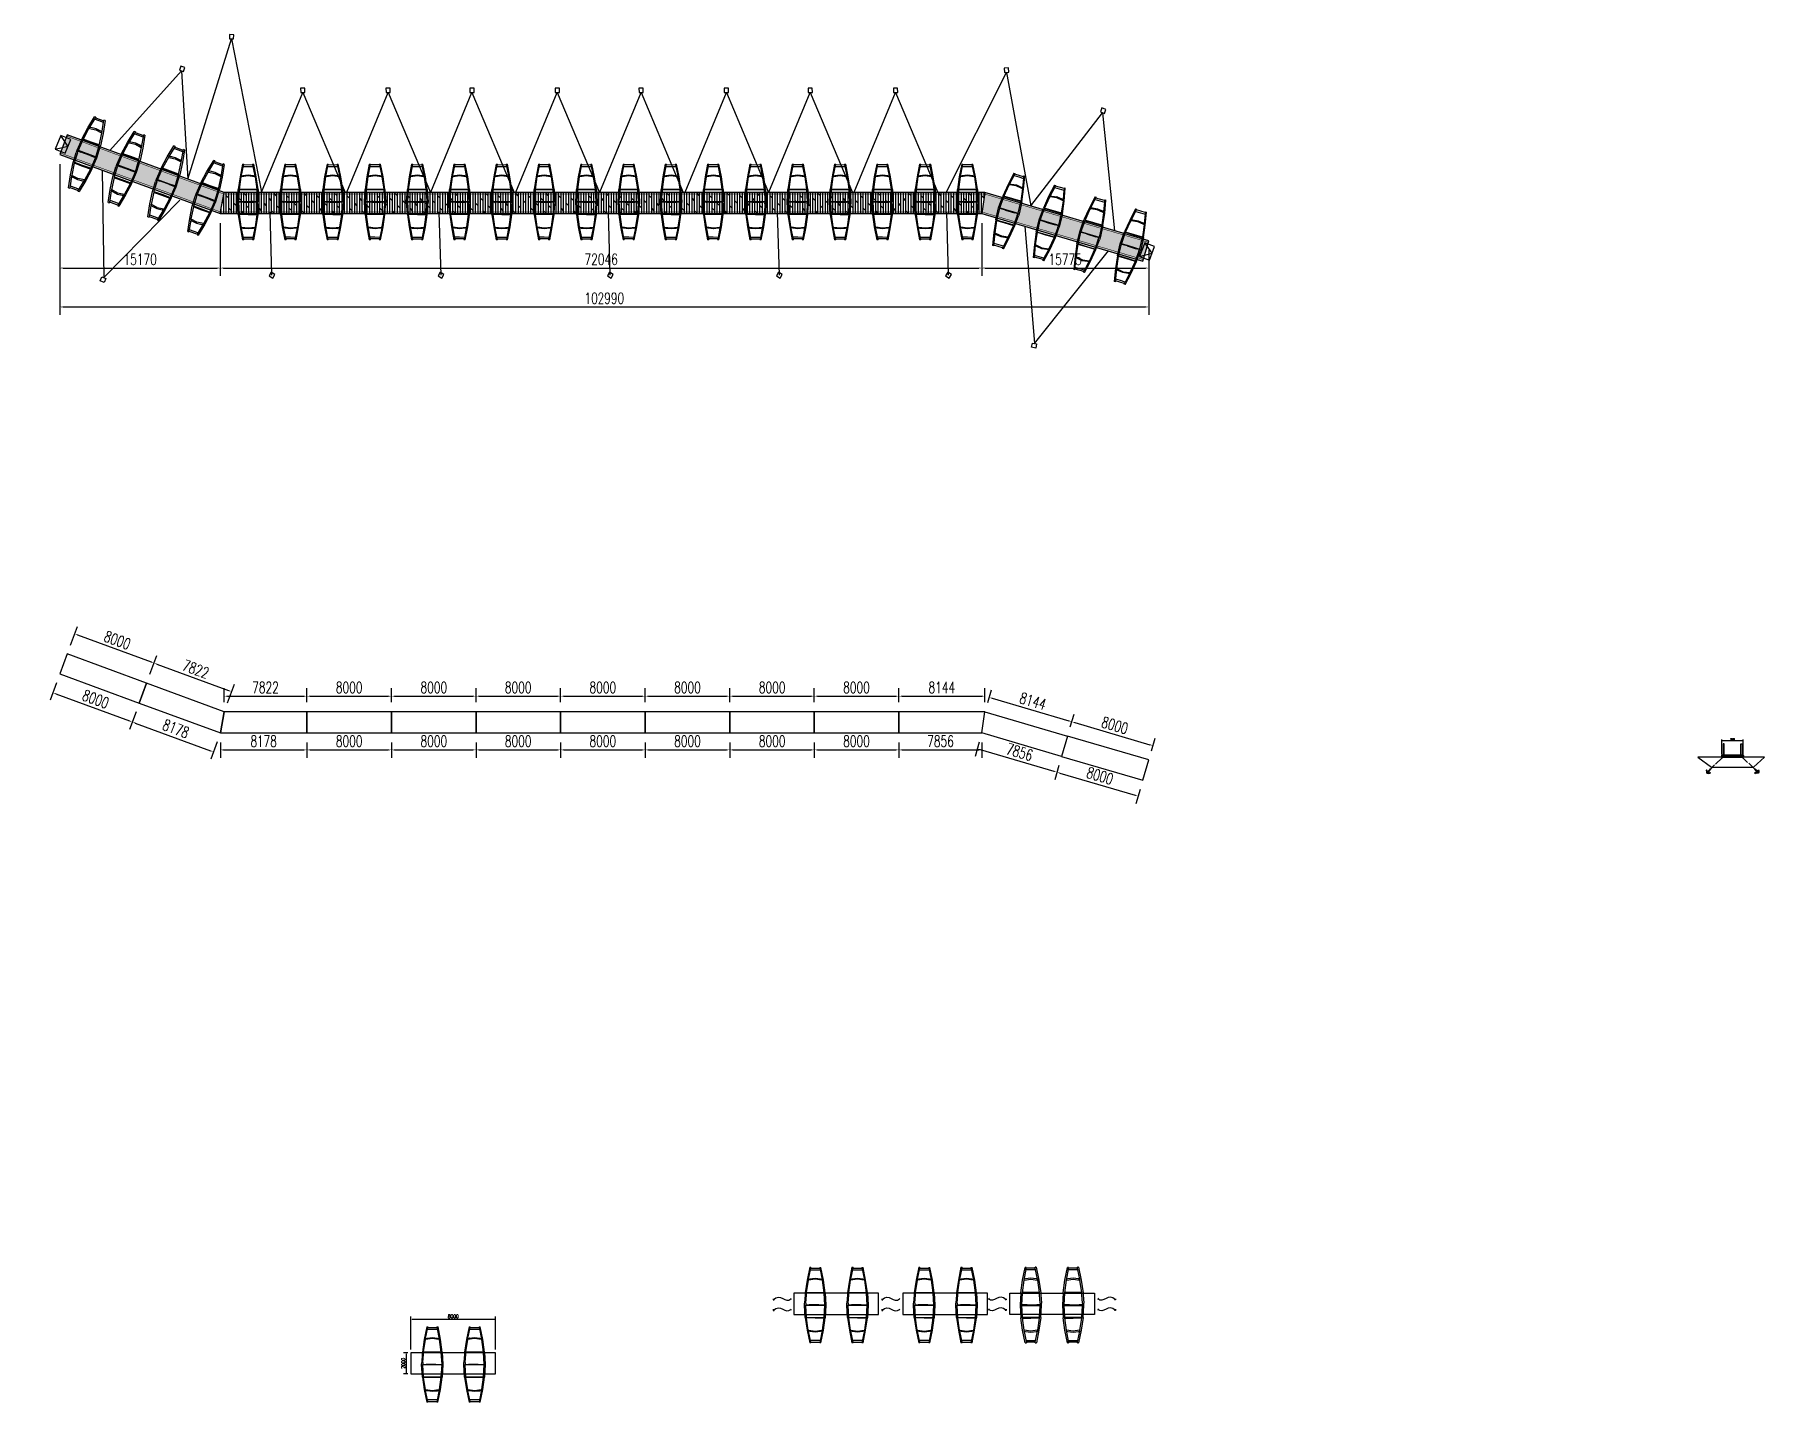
# Model space of a CAD drawing. Header units: millimetres. Extents: x -1481984 to -235402, y 1078406 to 1875046.
# Drawn here: x -891230 to -727599, y 1078406 to 1208244 of the extents above; entities that cross this region are included whole.
import ezdxf

# ---------------------------------------------------------------- set-up
doc = ezdxf.new("R2010")
doc.units = ezdxf.units.MM
doc.header["$LTSCALE"] = 1000
doc.layers.get('0').update_dxf_attribs({"linetype": 'CONTINUOUS'})
doc.layers.get('DEFPOINTS').update_dxf_attribs({"linetype": 'CONTINUOUS'})
doc.layers.add('0-景观小品LW', color=241, linetype='CONTINUOUS', lineweight=30)
for name, color, linetype in [('W-BRIDGE_APPROACH引桥', 4, 'CONTINUOUS'), ('W-PLASTIC_RAILINGS塑木栏杆', 6, 'CONTINUOUS'), ('W-STEEL_FRAME钢架', 3, 'CONTINUOUS'), ('W-STEEL_KEEL钢龙骨', 5, 'CONTINUOUS'), ('W-WOOD_FLOOR木地板', 30, 'CONTINUOUS')]:
    doc.layers.add(name, color=color, linetype=linetype)
doc.styles.add('STANDARD_T3', font='simplex.shx', dxfattribs={"width": 0.7, "bigfont": 'gbcbig.shx'})
doc.dimstyles.new('W&&100', dxfattribs={"dimtxt": 350, "dimasz": 100, "dimexe": 250, "dimexo": 300, "dimgap": 100, "dimtad": 1, "dimdec": 0, "dimzin": 0, "dimdsep": 46, "dimtxsty": 'STANDARD_T3', "dimcen": 0.09, "dimclrd": 1, "dimclre": 1, "dimclrt": 7, "dimazin": 2, "dimtfac": 1, "dimtdec": 0, "dimtix": 1, "dimtmove": 2, "dimatfit": 3, "dimfxl": 100, "dimtolj": 1, "dimtzin": 0, "dimarcsym": 0})
doc.dimstyles.new('W&&300', dxfattribs={"dimtxt": 1050, "dimasz": 300, "dimexe": 750, "dimexo": 900, "dimgap": 300, "dimtad": 1, "dimdec": 0, "dimzin": 0, "dimdsep": 46, "dimtxsty": 'STANDARD_T3', "dimcen": 0.09, "dimclrd": 1, "dimclre": 1, "dimclrt": 7, "dimazin": 2, "dimtfac": 1, "dimtdec": 0, "dimtix": 1, "dimtmove": 2, "dimatfit": 3, "dimfxl": 100, "dimtolj": 1, "dimtzin": 0, "dimarcsym": 0})
doc.dimstyles.new('W&&40', dxfattribs={"dimtxt": 140, "dimasz": 40, "dimexe": 100, "dimexo": 120, "dimgap": 40, "dimtad": 1, "dimdec": 0, "dimzin": 0, "dimdsep": 46, "dimtxsty": 'STANDARD_T3', "dimcen": 0.09, "dimclrd": 1, "dimclre": 1, "dimclrt": 7, "dimazin": 2, "dimtfac": 1, "dimtdec": 0, "dimtix": 1, "dimtmove": 2, "dimatfit": 3, "dimfxl": 100, "dimtolj": 1, "dimtzin": 0, "dimarcsym": 0})
pattern_1 = [(140, (-2598698.724, -1235979.55), (-46.56170769, 12.96176596), [300, -40, 100, -20]), (140, (-2598708.724, -1235952.95), (-1.77726156, -33.23253438), [60, -6.6, 120, -15]), (140, (-2598715.724, -1235969.551), (-88.281976054, 56.58491587), [160, -28, 80, -20])]

msp = doc.modelspace()

# ---------------------------------------------------------------- blocks, each defined once
blk = doc.blocks.new('*D318')
at = {"color": 1, "lineweight": -2, "transparency": 16777216}
for p, q in [((-855625, 1083880), (-855625, 1086999)), ((-855525, 1086749), (-847725, 1086749)), ((-847625, 1083880), (-847625, 1086999))]:
    blk.add_line(p, q, dxfattribs=at)
at = {"color": 1, "transparency": 16777216}
for points in [[(-855525, 1086766), (-855525, 1086733), (-855625, 1086749)], [(-847725, 1086766), (-847725, 1086733), (-847625, 1086749)]]:
    blk.add_solid(points, dxfattribs=at)
at = {"layer": 'DEFPOINTS', "color": 0, "transparency": 16777216}
for p in [(-847625, 1086749), (-855625, 1083580), (-847625, 1083580)]:
    blk.add_point(p, dxfattribs=at)
at = {"color": 7, "transparency": 16777216, "insert": (-851625, 1087024), "char_height": 350, "attachment_point": 5, "style": 'STANDARD_T3'}
blk.add_mtext('\\A1;8000', dxfattribs=at)
blk = doc.blocks.new('*D319')
at = {"color": 1, "lineweight": -2, "transparency": 16777216}
for p, q in [((-855925, 1083580), (-856328, 1083580)), ((-856078, 1083480), (-856078, 1081680)), ((-855925, 1081580), (-856328, 1081580))]:
    blk.add_line(p, q, dxfattribs=at)
at = {"color": 1, "transparency": 16777216}
for points in [[(-856095, 1083480), (-856061, 1083480), (-856078, 1083580)], [(-856095, 1081680), (-856061, 1081680), (-856078, 1081580)]]:
    blk.add_solid(points, dxfattribs=at)
at = {"layer": 'DEFPOINTS', "color": 0, "transparency": 16777216}
for p in [(-855625, 1083580), (-856078, 1081580), (-855625, 1081580)]:
    blk.add_point(p, dxfattribs=at)
at = {"color": 7, "transparency": 16777216, "insert": (-856353, 1082580), "char_height": 350, "attachment_point": 5, "rotation": 90, "style": 'STANDARD_T3'}
blk.add_mtext('\\A1;2000', dxfattribs=at)
blk = doc.blocks.new('船1')
for p, q in [((-424, 3435), (-1664, 1996)), ((-1507, 1894), (-269, 3335)), ((915, 4846), (-424, 3435)), ((-269, 3335), (1073, 4744)), ((-260, 3340), (-257, 3338)), ((-257, 3338), (-219, 3318)), ((691, 2903), (-219, 3318)), ((-154, 3451), (58, 3372)), ((-146, 3455), (64, 3377)), ((58, 3372), (64, 3377)), ((58, 3372), (771, 3029)), ((64, 3377), (776, 3033)), ((1420, 2269), (691, 2903)), ((776, 3033), (771, 3029)), ((771, 3029), (1379, 2521)), ((776, 3033), (1385, 2526)), ((825, 4478), (827, 4477)), ((827, 4477), (1438, 4082)), ((915, 4846), (1073, 4744)), ((997, 4659), (1000, 4657)), ((2137, 3925), (1000, 4657)), ((1438, 4082), (2047, 3691)), ((2047, 3691), (1537, 2373)), ((1631, 2112), (2336, 3931)), ((2137, 3925), (2047, 3691)), ((2178, 4032), (2137, 3925)), ((2178, 4032), (2336, 3931)), ((-3684, -1152), (-2768, 484)), ((-3526, -1254), (-2609, 382)), ((-2768, 484), (-1664, 1996)), ((-2618, 346), (-2621, 348)), ((-2568, 314), (-2618, 346)), ((-2609, 382), (-1507, 1894)), ((-2568, 428), (-2516, 395)), ((-1883, -128), (-2568, 314)), ((-2516, 395), (-1825, -51)), ((-1525, 1856), (-1528, 1858)), ((-1493, 1836), (-1525, 1856)), ((-428, 1150), (-1493, 1836)), ((-1467, 1934), (-1441, 1917)), ((-1441, 1917), (-376, 1231)), ((598, 489), (-428, 1150)), ((-376, 1231), (689, 545)), ((669, 443), (-192, -1100)), ((846, 379), (-64, -1258)), ((625, 471), (598, 489)), ((637, 464), (625, 471)), ((669, 443), (637, 464)), ((689, 480), (669, 443)), ((689, 545), (712, 530)), ((712, 530), (689, 480)), ((713, 532), (712, 530)), ((1475, 2212), (713, 532)), ((846, 379), (1631, 2112)), ((1385, 2526), (1379, 2521)), ((1379, 2521), (1534, 2365)), ((1385, 2526), (1537, 2373)), ((1445, 2246), (1420, 2269)), ((1445, 2246), (1446, 2246)), ((1446, 2246), (1479, 2221)), ((1479, 2221), (1475, 2212)), ((1534, 2365), (1479, 2221)), ((1537, 2373), (1534, 2365)), ((-3684, -1152), (-4479, -2886)), ((-4324, -2987), (-3526, -1254)), ((-3536, -1295), (-3538, -1293)), ((-3511, -1311), (-3536, -1295)), ((-2446, -1997), (-3511, -1311)), ((-3494, -1207), (-3459, -1230)), ((-3459, -1230), (-2394, -1916)), ((-1430, -2651), (-2446, -1997)), ((-2394, -1916), (-1329, -2602)), ((-1158, -2433), (-1295, -2621)), ((-1173, -2769), (-990, -2521)), ((-325, -1131), (-659, -916)), ((-601, -839), (-241, -1071)), ((-397, -1393), (-244, -1184)), ((-292, -1152), (-325, -1131)), ((-244, -1184), (-292, -1152)), ((-292, -1152), (-292, -1152)), ((-244, -1184), (-223, -1155)), ((-64, -1258), (-243, -1502)), ((-241, -1071), (-193, -1102)), ((-193, -1102), (-223, -1155)), ((-192, -1100), (-193, -1102)), ((-4479, -2886), (-5213, -4708)), ((-5055, -4809), (-5213, -4708)), ((-5055, -4809), (-4324, -2987)), ((-5001, -4700), (-5005, -4697)), ((-3863, -5432), (-5001, -4700)), ((-4908, -4465), (-4910, -4464)), ((-4297, -4858), (-4908, -4465)), ((-4219, -3295), (-4378, -3135)), ((-4218, -3300), (-4377, -3140)), ((-4285, -3020), (-4322, -2992)), ((-3688, -5251), (-4297, -4858)), ((-4285, -3020), (-3530, -3677)), ((-4218, -3300), (-4219, -3295)), ((-3611, -3803), (-4219, -3295)), ((-3611, -3806), (-4218, -3300)), ((-3792, -5623), (-2424, -4210)), ((-2693, -4226), (-3688, -5251)), ((-3611, -3806), (-3611, -3803)), ((-2898, -4146), (-3611, -3803)), ((-2898, -4150), (-3611, -3806)), ((-3530, -3677), (-3523, -3681)), ((-3523, -3681), (-3504, -3689)), ((-3504, -3689), (-2621, -4092)), ((-2898, -4146), (-2898, -4150)), ((-2690, -4223), (-2898, -4146)), ((-2693, -4226), (-2898, -4150)), ((-2690, -4223), (-2693, -4226)), ((-2582, -4113), (-2690, -4223)), ((-2582, -4113), (-2621, -4092)), ((-2581, -4111), (-2582, -4113)), ((-2580, -4110), (-2581, -4111)), ((-1357, -2698), (-2580, -4110)), ((-2424, -4210), (-1173, -2769)), ((-1400, -2670), (-1430, -2651)), ((-1381, -2683), (-1400, -2670)), ((-1357, -2698), (-1381, -2683)), ((-1330, -2668), (-1357, -2698)), ((-1297, -2622), (-1330, -2668)), ((-1329, -2602), (-1297, -2622)), ((-1295, -2621), (-1297, -2622)), ((-3863, -5432), (-3950, -5521)), ((-3792, -5623), (-3950, -5521)), ((-3688, -5251), (-3863, -5432))]:
    blk.add_line(p, q)
for points in [[(-1883, -128), (-659, -916)], [(-1825, -51), (-601, -839)], [(-397, -1393), (-1158, -2433)], [(-990, -2521), (-243, -1502)]]:
    blk.add_lwpolyline(points)
blk = doc.blocks.new('*U322')
at = {"layer": '0-景观小品LW', "xscale": 0.6297521918891397, "yscale": 0.6297521918891397, "zscale": 0.6297521918891397, "rotation": 212.663547283986}
blk.add_blockref('船1', (-631, -695), dxfattribs=at)
blk = doc.blocks.new('*U323')
at = {"color": 0, "linetype": 'ByBlock', "lineweight": -2, "transparency": 16777216}
for p in [(0, 0), (4000, 0)]:
    blk.add_blockref('*U322', p, dxfattribs=at)
blk = doc.blocks.new('*U320')
blk.add_blockref('*U323', (-2000, 0))
blk = doc.blocks.new('*U321')
at = {"color": 0, "linetype": 'ByBlock', "lineweight": -2, "transparency": 16777216}
blk.add_blockref('*U320', (0, 0), dxfattribs=at)
blk = doc.blocks.new('*U326')
at = {"layer": '0-景观小品LW', "xscale": 0.6297521918891397, "yscale": 0.6297521918891397, "zscale": 0.6297521918891397, "rotation": 212.663547283986}
blk.add_blockref('船1', (-631, -695), dxfattribs=at)
blk = doc.blocks.new('*U327')
at = {"color": 0, "linetype": 'ByBlock', "lineweight": -2, "transparency": 16777216}
for p in [(0, 0), (4000, 0)]:
    blk.add_blockref('*U326', p, dxfattribs=at)
blk = doc.blocks.new('*U324')
blk.add_blockref('*U327', (-2000, 0))
blk = doc.blocks.new('*U325')
at = {"color": 0, "linetype": 'ByBlock', "lineweight": -2, "transparency": 16777216}
blk.add_blockref('*U324', (0, 0), dxfattribs=at)
blk = doc.blocks.new('*U330')
at = {"layer": '0-景观小品LW', "xscale": 0.6297521918891397, "yscale": 0.6297521918891397, "zscale": 0.6297521918891397, "rotation": 212.663547283986}
blk.add_blockref('船1', (-631, -695), dxfattribs=at)
blk = doc.blocks.new('*U331')
at = {"color": 0, "linetype": 'ByBlock', "lineweight": -2, "transparency": 16777216}
for p in [(0, 0), (4000, 0)]:
    blk.add_blockref('*U330', p, dxfattribs=at)
blk = doc.blocks.new('*U328')
blk.add_blockref('*U331', (-2000, 0))
blk = doc.blocks.new('*U329')
at = {"color": 0, "linetype": 'ByBlock', "lineweight": -2, "transparency": 16777216}
blk.add_blockref('*U328', (0, 0), dxfattribs=at)
blk = doc.blocks.new('*U334')
at = {"layer": '0-景观小品LW', "xscale": 0.6297521918891397, "yscale": 0.6297521918891397, "zscale": 0.6297521918891397, "rotation": 212.663547283986}
blk.add_blockref('船1', (-631, -695), dxfattribs=at)
blk = doc.blocks.new('*U335')
at = {"color": 0, "linetype": 'ByBlock', "lineweight": -2, "transparency": 16777216}
for p in [(0, 0), (4000, 0)]:
    blk.add_blockref('*U334', p, dxfattribs=at)
blk = doc.blocks.new('*U332')
blk.add_blockref('*U335', (-2000, 0))
blk = doc.blocks.new('*U333')
at = {"color": 0, "linetype": 'ByBlock', "lineweight": -2, "transparency": 16777216}
blk.add_blockref('*U332', (0, 0), dxfattribs=at)
blk = doc.blocks.new('*D657')
at = {"color": 1, "lineweight": -2, "transparency": 16777216}
for p, q in [((-889143, 1146946), (-889750, 1145297)), ((-889209, 1145897), (-882265, 1143340)), ((-881635, 1144181), (-882243, 1142532))]:
    blk.add_line(p, q, dxfattribs=at)
at = {"color": 1, "transparency": 16777216}
for points in [[(-889192, 1145944), (-889226, 1145850), (-889491, 1146001)], [(-882248, 1143387), (-882282, 1143293), (-881984, 1143236)]]:
    blk.add_solid(points, dxfattribs=at)
at = {"layer": 'DEFPOINTS', "color": 0, "transparency": 16777216}
for p in [(-888832, 1147790), (-881324, 1145026), (-881984, 1143236)]:
    blk.add_point(p, dxfattribs=at)
at = {"color": 7, "transparency": 16777216, "insert": (-885452, 1145392), "char_height": 1050, "attachment_point": 5, "rotation": 339.78316, "style": 'STANDARD_T3'}
blk.add_mtext('\\A1;8000', dxfattribs=at)
blk = doc.blocks.new('*D658')
at = {"color": 1, "lineweight": -2, "transparency": 16777216}
for p, q in [((-887829, 1150511), (-887180, 1152274)), ((-887158, 1151466), (-880214, 1148909)), ((-880322, 1147747), (-879673, 1149509))]:
    blk.add_line(p, q, dxfattribs=at)
at = {"color": 1, "transparency": 16777216}
for points in [[(-887141, 1151513), (-887175, 1151419), (-887440, 1151570)], [(-880197, 1148956), (-880231, 1148862), (-879933, 1148805)]]:
    blk.add_solid(points, dxfattribs=at)
at = {"layer": 'DEFPOINTS', "color": 0, "transparency": 16777216}
for p in [(-888140, 1149667), (-879933, 1148805), (-880633, 1146902)]:
    blk.add_point(p, dxfattribs=at)
at = {"color": 7, "transparency": 16777216, "insert": (-883401, 1150962), "char_height": 1050, "attachment_point": 5, "rotation": 339.78316, "style": 'STANDARD_T3'}
blk.add_mtext('\\A1;8000', dxfattribs=at)
blk = doc.blocks.new('*D659')
at = {"color": 1, "lineweight": -2, "transparency": 16777216}
for p, q in [((-880322, 1147747), (-879673, 1149509)), ((-879651, 1148702), (-872874, 1146206)), ((-872982, 1145044), (-872333, 1146806))]:
    blk.add_line(p, q, dxfattribs=at)
at = {"color": 1, "transparency": 16777216}
for points in [[(-879634, 1148749), (-879668, 1148655), (-879933, 1148805)], [(-872857, 1146253), (-872891, 1146159), (-872593, 1146102)]]:
    blk.add_solid(points, dxfattribs=at)
at = {"layer": 'DEFPOINTS', "color": 0, "transparency": 16777216}
for p in [(-880633, 1146902), (-872593, 1146102), (-873293, 1144199)]:
    blk.add_point(p, dxfattribs=at)
at = {"color": 7, "transparency": 16777216, "insert": (-875977, 1148228), "char_height": 1050, "attachment_point": 5, "rotation": 339.78316, "style": 'STANDARD_T3'}
blk.add_mtext('\\A1;7822', dxfattribs=at)
blk = doc.blocks.new('*D660')
at = {"color": 1, "lineweight": -2, "transparency": 16777216}
for p, q in [((-873293, 1145099), (-873293, 1146423)), ((-872993, 1145673), (-865772, 1145673)), ((-865472, 1145099), (-865472, 1146423))]:
    blk.add_line(p, q, dxfattribs=at)
at = {"color": 1, "transparency": 16777216}
for points in [[(-872993, 1145723), (-872993, 1145623), (-873293, 1145673)], [(-865772, 1145723), (-865772, 1145623), (-865472, 1145673)]]:
    blk.add_solid(points, dxfattribs=at)
at = {"layer": 'DEFPOINTS', "color": 0, "transparency": 16777216}
for p in [(-865472, 1145673), (-873293, 1144199), (-865472, 1144199)]:
    blk.add_point(p, dxfattribs=at)
at = {"color": 7, "transparency": 16777216, "insert": (-869383, 1146498), "char_height": 1050, "attachment_point": 5, "style": 'STANDARD_T3'}
blk.add_mtext('\\A1;7822', dxfattribs=at)
blk = doc.blocks.new('*D661')
at = {"color": 1, "lineweight": -2, "transparency": 16777216}
for p, q in [((-865472, 1145099), (-865472, 1146423)), ((-865172, 1145673), (-857772, 1145673)), ((-857472, 1145099), (-857472, 1146423))]:
    blk.add_line(p, q, dxfattribs=at)
at = {"color": 1, "transparency": 16777216}
for points in [[(-865172, 1145723), (-865172, 1145623), (-865472, 1145673)], [(-857772, 1145723), (-857772, 1145623), (-857472, 1145673)]]:
    blk.add_solid(points, dxfattribs=at)
at = {"layer": 'DEFPOINTS', "color": 0, "transparency": 16777216}
for p in [(-857472, 1145673), (-865472, 1144199), (-857472, 1144199)]:
    blk.add_point(p, dxfattribs=at)
at = {"color": 7, "transparency": 16777216, "insert": (-861472, 1146498), "char_height": 1050, "attachment_point": 5, "style": 'STANDARD_T3'}
blk.add_mtext('\\A1;8000', dxfattribs=at)
blk = doc.blocks.new('*D662')
at = {"color": 1, "lineweight": -2, "transparency": 16777216}
for p, q in [((-857472, 1145099), (-857472, 1146423)), ((-857172, 1145673), (-849772, 1145673)), ((-849472, 1145099), (-849472, 1146423))]:
    blk.add_line(p, q, dxfattribs=at)
at = {"color": 1, "transparency": 16777216}
for points in [[(-857172, 1145723), (-857172, 1145623), (-857472, 1145673)], [(-849772, 1145723), (-849772, 1145623), (-849472, 1145673)]]:
    blk.add_solid(points, dxfattribs=at)
at = {"layer": 'DEFPOINTS', "color": 0, "transparency": 16777216}
for p in [(-849472, 1145673), (-857472, 1144199), (-849472, 1144199)]:
    blk.add_point(p, dxfattribs=at)
at = {"color": 7, "transparency": 16777216, "insert": (-853472, 1146498), "char_height": 1050, "attachment_point": 5, "style": 'STANDARD_T3'}
blk.add_mtext('\\A1;8000', dxfattribs=at)
blk = doc.blocks.new('*D663')
at = {"color": 1, "lineweight": -2, "transparency": 16777216}
for p, q in [((-849472, 1145099), (-849472, 1146423)), ((-849172, 1145673), (-841772, 1145673)), ((-841472, 1145099), (-841472, 1146423))]:
    blk.add_line(p, q, dxfattribs=at)
at = {"color": 1, "transparency": 16777216}
for points in [[(-849172, 1145723), (-849172, 1145623), (-849472, 1145673)], [(-841772, 1145723), (-841772, 1145623), (-841472, 1145673)]]:
    blk.add_solid(points, dxfattribs=at)
at = {"layer": 'DEFPOINTS', "color": 0, "transparency": 16777216}
for p in [(-841472, 1145673), (-849472, 1144199), (-841472, 1144199)]:
    blk.add_point(p, dxfattribs=at)
at = {"color": 7, "transparency": 16777216, "insert": (-845472, 1146498), "char_height": 1050, "attachment_point": 5, "style": 'STANDARD_T3'}
blk.add_mtext('\\A1;8000', dxfattribs=at)
blk = doc.blocks.new('*D664')
at = {"color": 1, "lineweight": -2, "transparency": 16777216}
for p, q in [((-841472, 1145099), (-841472, 1146423)), ((-841172, 1145673), (-833772, 1145673)), ((-833472, 1145099), (-833472, 1146423))]:
    blk.add_line(p, q, dxfattribs=at)
at = {"color": 1, "transparency": 16777216}
for points in [[(-841172, 1145723), (-841172, 1145623), (-841472, 1145673)], [(-833772, 1145723), (-833772, 1145623), (-833472, 1145673)]]:
    blk.add_solid(points, dxfattribs=at)
at = {"layer": 'DEFPOINTS', "color": 0, "transparency": 16777216}
for p in [(-833472, 1145673), (-841472, 1144199), (-833472, 1144199)]:
    blk.add_point(p, dxfattribs=at)
at = {"color": 7, "transparency": 16777216, "insert": (-837472, 1146498), "char_height": 1050, "attachment_point": 5, "style": 'STANDARD_T3'}
blk.add_mtext('\\A1;8000', dxfattribs=at)
blk = doc.blocks.new('*D665')
at = {"color": 1, "lineweight": -2, "transparency": 16777216}
for p, q in [((-833472, 1145099), (-833472, 1146423)), ((-833172, 1145673), (-825772, 1145673)), ((-825472, 1145099), (-825472, 1146423))]:
    blk.add_line(p, q, dxfattribs=at)
at = {"color": 1, "transparency": 16777216}
for points in [[(-833172, 1145723), (-833172, 1145623), (-833472, 1145673)], [(-825772, 1145723), (-825772, 1145623), (-825472, 1145673)]]:
    blk.add_solid(points, dxfattribs=at)
at = {"layer": 'DEFPOINTS', "color": 0, "transparency": 16777216}
for p in [(-825472, 1145673), (-833472, 1144199), (-825472, 1144199)]:
    blk.add_point(p, dxfattribs=at)
at = {"color": 7, "transparency": 16777216, "insert": (-829472, 1146498), "char_height": 1050, "attachment_point": 5, "style": 'STANDARD_T3'}
blk.add_mtext('\\A1;8000', dxfattribs=at)
blk = doc.blocks.new('*D666')
at = {"color": 1, "lineweight": -2, "transparency": 16777216}
for p, q in [((-825472, 1145099), (-825472, 1146423)), ((-825172, 1145673), (-817772, 1145673)), ((-817472, 1145099), (-817472, 1146423))]:
    blk.add_line(p, q, dxfattribs=at)
at = {"color": 1, "transparency": 16777216}
for points in [[(-825172, 1145723), (-825172, 1145623), (-825472, 1145673)], [(-817772, 1145723), (-817772, 1145623), (-817472, 1145673)]]:
    blk.add_solid(points, dxfattribs=at)
at = {"layer": 'DEFPOINTS', "color": 0, "transparency": 16777216}
for p in [(-817472, 1145673), (-825472, 1144199), (-817472, 1144199)]:
    blk.add_point(p, dxfattribs=at)
at = {"color": 7, "transparency": 16777216, "insert": (-821472, 1146498), "char_height": 1050, "attachment_point": 5, "style": 'STANDARD_T3'}
blk.add_mtext('\\A1;8000', dxfattribs=at)
blk = doc.blocks.new('*D667')
at = {"color": 1, "lineweight": -2, "transparency": 16777216}
for p, q in [((-817472, 1145099), (-817472, 1146423)), ((-817172, 1145673), (-809772, 1145673)), ((-809472, 1145100), (-809472, 1146423))]:
    blk.add_line(p, q, dxfattribs=at)
at = {"color": 1, "transparency": 16777216}
for points in [[(-817172, 1145723), (-817172, 1145623), (-817472, 1145673)], [(-809772, 1145723), (-809772, 1145623), (-809472, 1145673)]]:
    blk.add_solid(points, dxfattribs=at)
at = {"layer": 'DEFPOINTS', "color": 0, "transparency": 16777216}
for p in [(-809472, 1145673), (-817472, 1144199), (-809472, 1144200)]:
    blk.add_point(p, dxfattribs=at)
at = {"color": 7, "transparency": 16777216, "insert": (-813472, 1146498), "char_height": 1050, "attachment_point": 5, "style": 'STANDARD_T3'}
blk.add_mtext('\\A1;8000', dxfattribs=at)
blk = doc.blocks.new('*D668')
at = {"color": 1, "lineweight": -2, "transparency": 16777216}
for p, q in [((-809472, 1145100), (-809472, 1146423)), ((-809172, 1145673), (-801628, 1145673)), ((-801328, 1145099), (-801328, 1146423))]:
    blk.add_line(p, q, dxfattribs=at)
at = {"color": 1, "transparency": 16777216}
for points in [[(-809172, 1145723), (-809172, 1145623), (-809472, 1145673)], [(-801628, 1145723), (-801628, 1145623), (-801328, 1145673)]]:
    blk.add_solid(points, dxfattribs=at)
at = {"layer": 'DEFPOINTS', "color": 0, "transparency": 16777216}
for p in [(-801328, 1145673), (-809472, 1144200), (-801328, 1144199)]:
    blk.add_point(p, dxfattribs=at)
at = {"color": 7, "transparency": 16777216, "insert": (-805400, 1146498), "char_height": 1050, "attachment_point": 5, "style": 'STANDARD_T3'}
blk.add_mtext('\\A1;8144', dxfattribs=at)
blk = doc.blocks.new('*D669')
at = {"color": 1, "lineweight": -2, "transparency": 16777216}
for p, q in [((-881635, 1144181), (-882243, 1142532)), ((-881702, 1143132), (-874591, 1140513)), ((-873961, 1141355), (-874568, 1139706))]:
    blk.add_line(p, q, dxfattribs=at)
at = {"color": 1, "transparency": 16777216}
for points in [[(-881685, 1143179), (-881719, 1143085), (-881984, 1143236)], [(-874573, 1140560), (-874608, 1140467), (-874309, 1140410)]]:
    blk.add_solid(points, dxfattribs=at)
at = {"layer": 'DEFPOINTS', "color": 0, "transparency": 16777216}
for p in [(-881324, 1145026), (-873650, 1142199), (-874309, 1140410)]:
    blk.add_point(p, dxfattribs=at)
at = {"color": 7, "transparency": 16777216, "insert": (-877861, 1142597), "char_height": 1050, "attachment_point": 5, "rotation": 339.78316, "style": 'STANDARD_T3'}
blk.add_mtext('\\A1;8178', dxfattribs=at)
blk = doc.blocks.new('*D672')
at = {"color": 1, "lineweight": -2, "transparency": 16777216}
for p, q in [((-857472, 1141299), (-857472, 1139842)), ((-857172, 1140592), (-849772, 1140592)), ((-849472, 1141299), (-849472, 1139842))]:
    blk.add_line(p, q, dxfattribs=at)
at = {"color": 1, "transparency": 16777216}
for points in [[(-857172, 1140642), (-857172, 1140542), (-857472, 1140592)], [(-849772, 1140642), (-849772, 1140542), (-849472, 1140592)]]:
    blk.add_solid(points, dxfattribs=at)
at = {"layer": 'DEFPOINTS', "color": 0, "transparency": 16777216}
for p in [(-857472, 1142199), (-849472, 1142199), (-849472, 1140592)]:
    blk.add_point(p, dxfattribs=at)
at = {"color": 7, "transparency": 16777216, "insert": (-853472, 1141417), "char_height": 1050, "attachment_point": 5, "style": 'STANDARD_T3'}
blk.add_mtext('\\A1;8000', dxfattribs=at)
blk = doc.blocks.new('*D673')
at = {"color": 1, "lineweight": -2, "transparency": 16777216}
for p, q in [((-849472, 1141299), (-849472, 1139842)), ((-849172, 1140592), (-841772, 1140592)), ((-841472, 1141299), (-841472, 1139842))]:
    blk.add_line(p, q, dxfattribs=at)
at = {"color": 1, "transparency": 16777216}
for points in [[(-849172, 1140642), (-849172, 1140542), (-849472, 1140592)], [(-841772, 1140642), (-841772, 1140542), (-841472, 1140592)]]:
    blk.add_solid(points, dxfattribs=at)
at = {"layer": 'DEFPOINTS', "color": 0, "transparency": 16777216}
for p in [(-849472, 1142199), (-841472, 1142199), (-841472, 1140592)]:
    blk.add_point(p, dxfattribs=at)
at = {"color": 7, "transparency": 16777216, "insert": (-845472, 1141417), "char_height": 1050, "attachment_point": 5, "style": 'STANDARD_T3'}
blk.add_mtext('\\A1;8000', dxfattribs=at)
blk = doc.blocks.new('*D674')
at = {"color": 1, "lineweight": -2, "transparency": 16777216}
for p, q in [((-841472, 1141299), (-841472, 1139842)), ((-841172, 1140592), (-833772, 1140592)), ((-833472, 1141299), (-833472, 1139842))]:
    blk.add_line(p, q, dxfattribs=at)
at = {"color": 1, "transparency": 16777216}
for points in [[(-841172, 1140642), (-841172, 1140542), (-841472, 1140592)], [(-833772, 1140642), (-833772, 1140542), (-833472, 1140592)]]:
    blk.add_solid(points, dxfattribs=at)
at = {"layer": 'DEFPOINTS', "color": 0, "transparency": 16777216}
for p in [(-841472, 1142199), (-833472, 1142199), (-833472, 1140592)]:
    blk.add_point(p, dxfattribs=at)
at = {"color": 7, "transparency": 16777216, "insert": (-837472, 1141417), "char_height": 1050, "attachment_point": 5, "style": 'STANDARD_T3'}
blk.add_mtext('\\A1;8000', dxfattribs=at)
blk = doc.blocks.new('*D675')
at = {"color": 1, "lineweight": -2, "transparency": 16777216}
for p, q in [((-833472, 1141299), (-833472, 1139842)), ((-833172, 1140592), (-825772, 1140592)), ((-825472, 1141299), (-825472, 1139842))]:
    blk.add_line(p, q, dxfattribs=at)
at = {"color": 1, "transparency": 16777216}
for points in [[(-833172, 1140642), (-833172, 1140542), (-833472, 1140592)], [(-825772, 1140642), (-825772, 1140542), (-825472, 1140592)]]:
    blk.add_solid(points, dxfattribs=at)
at = {"layer": 'DEFPOINTS', "color": 0, "transparency": 16777216}
for p in [(-833472, 1142199), (-825472, 1142199), (-825472, 1140592)]:
    blk.add_point(p, dxfattribs=at)
at = {"color": 7, "transparency": 16777216, "insert": (-829472, 1141417), "char_height": 1050, "attachment_point": 5, "style": 'STANDARD_T3'}
blk.add_mtext('\\A1;8000', dxfattribs=at)
blk = doc.blocks.new('*D676')
at = {"color": 1, "lineweight": -2, "transparency": 16777216}
for p, q in [((-825472, 1141299), (-825472, 1139842)), ((-825172, 1140592), (-817772, 1140592)), ((-817472, 1141299), (-817472, 1139842))]:
    blk.add_line(p, q, dxfattribs=at)
at = {"color": 1, "transparency": 16777216}
for points in [[(-825172, 1140642), (-825172, 1140542), (-825472, 1140592)], [(-817772, 1140642), (-817772, 1140542), (-817472, 1140592)]]:
    blk.add_solid(points, dxfattribs=at)
at = {"layer": 'DEFPOINTS', "color": 0, "transparency": 16777216}
for p in [(-825472, 1142199), (-817472, 1142199), (-817472, 1140592)]:
    blk.add_point(p, dxfattribs=at)
at = {"color": 7, "transparency": 16777216, "insert": (-821472, 1141417), "char_height": 1050, "attachment_point": 5, "style": 'STANDARD_T3'}
blk.add_mtext('\\A1;8000', dxfattribs=at)
blk = doc.blocks.new('*D677')
at = {"color": 1, "lineweight": -2, "transparency": 16777216}
for p, q in [((-817472, 1141299), (-817472, 1139842)), ((-817172, 1140592), (-809772, 1140592)), ((-809472, 1141300), (-809472, 1139842))]:
    blk.add_line(p, q, dxfattribs=at)
at = {"color": 1, "transparency": 16777216}
for points in [[(-817172, 1140642), (-817172, 1140542), (-817472, 1140592)], [(-809772, 1140642), (-809772, 1140542), (-809472, 1140592)]]:
    blk.add_solid(points, dxfattribs=at)
at = {"layer": 'DEFPOINTS', "color": 0, "transparency": 16777216}
for p in [(-817472, 1142199), (-809472, 1142200), (-809472, 1140592)]:
    blk.add_point(p, dxfattribs=at)
at = {"color": 7, "transparency": 16777216, "insert": (-813472, 1141417), "char_height": 1050, "attachment_point": 5, "style": 'STANDARD_T3'}
blk.add_mtext('\\A1;8000', dxfattribs=at)
blk = doc.blocks.new('*D678')
at = {"color": 1, "lineweight": -2, "transparency": 16777216}
for p, q in [((-809472, 1141300), (-809472, 1139842)), ((-809172, 1140592), (-801916, 1140592)), ((-801616, 1141299), (-801616, 1139842))]:
    blk.add_line(p, q, dxfattribs=at)
at = {"color": 1, "transparency": 16777216}
for points in [[(-809172, 1140642), (-809172, 1140542), (-809472, 1140592)], [(-801916, 1140642), (-801916, 1140542), (-801616, 1140592)]]:
    blk.add_solid(points, dxfattribs=at)
at = {"layer": 'DEFPOINTS', "color": 0, "transparency": 16777216}
for p in [(-809472, 1142200), (-801616, 1142199), (-801616, 1140592)]:
    blk.add_point(p, dxfattribs=at)
at = {"color": 7, "transparency": 16777216, "insert": (-805544, 1141417), "char_height": 1050, "attachment_point": 5, "style": 'STANDARD_T3'}
blk.add_mtext('\\A1;7856', dxfattribs=at)
blk = doc.blocks.new('*D679')
at = {"color": 1, "lineweight": -2, "transparency": 16777216}
for p, q in [((-801870, 1141336), (-802269, 1139981)), ((-801770, 1140616), (-794810, 1138566)), ((-794335, 1139116), (-794734, 1137761))]:
    blk.add_line(p, q, dxfattribs=at)
at = {"color": 1, "transparency": 16777216}
for points in [[(-801756, 1140664), (-801784, 1140568), (-802058, 1140701)], [(-794796, 1138614), (-794824, 1138518), (-794522, 1138481)]]:
    blk.add_solid(points, dxfattribs=at)
at = {"layer": 'DEFPOINTS', "color": 0, "transparency": 16777216}
for p in [(-801616, 1142199), (-794080, 1139980), (-794522, 1138481)]:
    blk.add_point(p, dxfattribs=at)
at = {"color": 7, "transparency": 16777216, "insert": (-798057, 1140382), "char_height": 1050, "attachment_point": 5, "rotation": 343.58654, "style": 'STANDARD_T3'}
blk.add_mtext('\\A1;7856', dxfattribs=at)
blk = doc.blocks.new('*D680')
at = {"color": 1, "lineweight": -2, "transparency": 16777216}
for p, q in [((-794335, 1139116), (-794734, 1137761)), ((-794234, 1138396), (-787136, 1136305)), ((-786661, 1136855), (-787060, 1135501))]:
    blk.add_line(p, q, dxfattribs=at)
at = {"color": 1, "transparency": 16777216}
for points in [[(-794220, 1138444), (-794248, 1138348), (-794522, 1138481)], [(-787122, 1136353), (-787150, 1136257), (-786848, 1136220)]]:
    blk.add_solid(points, dxfattribs=at)
at = {"layer": 'DEFPOINTS', "color": 0, "transparency": 16777216}
for p in [(-794080, 1139980), (-786407, 1137719), (-786848, 1136220)]:
    blk.add_point(p, dxfattribs=at)
at = {"color": 7, "transparency": 16777216, "insert": (-790452, 1138142), "char_height": 1050, "attachment_point": 5, "rotation": 343.58654, "style": 'STANDARD_T3'}
blk.add_mtext('\\A1;8000', dxfattribs=at)
blk = doc.blocks.new('*D681')
at = {"color": 1, "lineweight": -2, "transparency": 16777216}
for p, q in [((-801073, 1145063), (-800716, 1146275)), ((-800640, 1145471), (-793404, 1143339)), ((-793261, 1142761), (-792904, 1143973))]:
    blk.add_line(p, q, dxfattribs=at)
at = {"color": 1, "transparency": 16777216}
for points in [[(-800626, 1145518), (-800654, 1145423), (-800928, 1145555)], [(-793389, 1143387), (-793418, 1143291), (-793116, 1143254)]]:
    blk.add_solid(points, dxfattribs=at)
at = {"layer": 'DEFPOINTS', "color": 0, "transparency": 16777216}
for p in [(-801328, 1144199), (-793116, 1143254), (-793515, 1141898)]:
    blk.add_point(p, dxfattribs=at)
at = {"color": 7, "transparency": 16777216, "insert": (-796789, 1145196), "char_height": 1050, "attachment_point": 5, "rotation": 343.58654, "style": 'STANDARD_T3'}
blk.add_mtext('\\A1;8144', dxfattribs=at)
blk = doc.blocks.new('*D682')
at = {"color": 1, "lineweight": -2, "transparency": 16777216}
for p, q in [((-793261, 1142761), (-792904, 1143973)), ((-792828, 1143169), (-785730, 1141078)), ((-785587, 1140501), (-785230, 1141713))]:
    blk.add_line(p, q, dxfattribs=at)
at = {"color": 1, "transparency": 16777216}
for points in [[(-792814, 1143217), (-792842, 1143121), (-793116, 1143254)], [(-785715, 1141126), (-785744, 1141030), (-785442, 1140993)]]:
    blk.add_solid(points, dxfattribs=at)
at = {"layer": 'DEFPOINTS', "color": 0, "transparency": 16777216}
for p in [(-793515, 1141898), (-785442, 1140993), (-785841, 1139637)]:
    blk.add_point(p, dxfattribs=at)
at = {"color": 7, "transparency": 16777216, "insert": (-789046, 1142915), "char_height": 1050, "attachment_point": 5, "rotation": 343.58654, "style": 'STANDARD_T3'}
blk.add_mtext('\\A1;8000', dxfattribs=at)
blk = doc.blocks.new('*D683')
at = {"color": 1, "lineweight": -2, "transparency": 16777216}
for p, q in [((-873650, 1141299), (-873650, 1139842)), ((-873350, 1140592), (-865772, 1140592)), ((-865472, 1141299), (-865472, 1139842))]:
    blk.add_line(p, q, dxfattribs=at)
at = {"color": 1, "transparency": 16777216}
for points in [[(-873350, 1140642), (-873350, 1140542), (-873650, 1140592)], [(-865772, 1140642), (-865772, 1140542), (-865472, 1140592)]]:
    blk.add_solid(points, dxfattribs=at)
at = {"layer": 'DEFPOINTS', "color": 0, "transparency": 16777216}
for p in [(-873650, 1142199), (-865472, 1142199), (-865472, 1140592)]:
    blk.add_point(p, dxfattribs=at)
at = {"color": 7, "transparency": 16777216, "insert": (-869561, 1141417), "char_height": 1050, "attachment_point": 5, "style": 'STANDARD_T3'}
blk.add_mtext('\\A1;8178', dxfattribs=at)
blk = doc.blocks.new('*D684')
at = {"color": 1, "lineweight": -2, "transparency": 16777216}
for p, q in [((-865472, 1141299), (-865472, 1139842)), ((-865172, 1140592), (-857772, 1140592)), ((-857472, 1141299), (-857472, 1139842))]:
    blk.add_line(p, q, dxfattribs=at)
at = {"color": 1, "transparency": 16777216}
for points in [[(-865172, 1140642), (-865172, 1140542), (-865472, 1140592)], [(-857772, 1140642), (-857772, 1140542), (-857472, 1140592)]]:
    blk.add_solid(points, dxfattribs=at)
at = {"layer": 'DEFPOINTS', "color": 0, "transparency": 16777216}
for p in [(-865472, 1142199), (-857472, 1142199), (-857472, 1140592)]:
    blk.add_point(p, dxfattribs=at)
at = {"color": 7, "transparency": 16777216, "insert": (-861472, 1141417), "char_height": 1050, "attachment_point": 5, "style": 'STANDARD_T3'}
blk.add_mtext('\\A1;8000', dxfattribs=at)
blk = doc.blocks.new('*D717')
at = {"color": 1, "lineweight": -2, "transparency": 16777216}
for p, q in [((-888832, 1196002), (-888832, 1185416)), ((-873662, 1190415), (-873662, 1185416)), ((-888532, 1186166), (-873962, 1186166))]:
    blk.add_line(p, q, dxfattribs=at)
at = {"color": 1, "transparency": 16777216}
for points in [[(-888532, 1186216), (-888532, 1186116), (-888832, 1186166)], [(-873962, 1186216), (-873962, 1186116), (-873662, 1186166)]]:
    blk.add_solid(points, dxfattribs=at)
at = {"layer": 'DEFPOINTS', "color": 0, "transparency": 16777216}
for p in [(-888832, 1196902), (-873662, 1191315), (-873662, 1186166)]:
    blk.add_point(p, dxfattribs=at)
at = {"color": 7, "transparency": 16777216, "insert": (-881247, 1186991), "char_height": 1050, "attachment_point": 5, "style": 'STANDARD_T3'}
blk.add_mtext('\\A1;15170', dxfattribs=at)
blk = doc.blocks.new('*D718')
at = {"color": 1, "lineweight": -2, "transparency": 16777216}
for p, q in [((-873662, 1190415), (-873662, 1185416)), ((-801616, 1190411), (-801616, 1185416)), ((-873362, 1186166), (-801916, 1186166))]:
    blk.add_line(p, q, dxfattribs=at)
at = {"color": 1, "transparency": 16777216}
for points in [[(-873362, 1186216), (-873362, 1186116), (-873662, 1186166)], [(-801916, 1186216), (-801916, 1186116), (-801616, 1186166)]]:
    blk.add_solid(points, dxfattribs=at)
at = {"layer": 'DEFPOINTS', "color": 0, "transparency": 16777216}
for p in [(-873662, 1191315), (-801616, 1191311), (-801616, 1186166)]:
    blk.add_point(p, dxfattribs=at)
at = {"color": 7, "transparency": 16777216, "insert": (-837639, 1186991), "char_height": 1050, "attachment_point": 5, "style": 'STANDARD_T3'}
blk.add_mtext('\\A1;72046', dxfattribs=at)
blk = doc.blocks.new('*D719')
at = {"color": 1, "lineweight": -2, "transparency": 16777216}
for p, q in [((-801616, 1190411), (-801616, 1185416)), ((-785841, 1187849), (-785841, 1185416)), ((-801316, 1186166), (-786141, 1186166))]:
    blk.add_line(p, q, dxfattribs=at)
at = {"color": 1, "transparency": 16777216}
for points in [[(-801316, 1186216), (-801316, 1186116), (-801616, 1186166)], [(-786141, 1186216), (-786141, 1186116), (-785841, 1186166)]]:
    blk.add_solid(points, dxfattribs=at)
at = {"layer": 'DEFPOINTS', "color": 0, "transparency": 16777216}
for p in [(-801616, 1191311), (-785841, 1188749), (-785841, 1186166)]:
    blk.add_point(p, dxfattribs=at)
at = {"color": 7, "transparency": 16777216, "insert": (-793729, 1186991), "char_height": 1050, "attachment_point": 5, "style": 'STANDARD_T3'}
blk.add_mtext('\\A1;15775', dxfattribs=at)
blk = doc.blocks.new('*D720')
at = {"color": 1, "lineweight": -2, "transparency": 16777216}
for p, q in [((-888832, 1196002), (-888832, 1181733)), ((-785841, 1187849), (-785841, 1181733)), ((-888532, 1182483), (-786141, 1182483))]:
    blk.add_line(p, q, dxfattribs=at)
at = {"color": 1, "transparency": 16777216}
for points in [[(-888532, 1182533), (-888532, 1182433), (-888832, 1182483)], [(-786141, 1182533), (-786141, 1182433), (-785841, 1182483)]]:
    blk.add_solid(points, dxfattribs=at)
at = {"layer": 'DEFPOINTS', "color": 0, "transparency": 16777216}
for p in [(-888832, 1196902), (-785841, 1188749), (-785841, 1182483)]:
    blk.add_point(p, dxfattribs=at)
at = {"color": 7, "transparency": 16777216, "insert": (-837336, 1183308), "char_height": 1050, "attachment_point": 5, "style": 'STANDARD_T3'}
blk.add_mtext('\\A1;102990', dxfattribs=at)
blk = doc.blocks.new('*U952')
at = {"layer": '0-景观小品LW', "xscale": 0.6297521918891397, "yscale": 0.6297521918891397, "zscale": 0.6297521918891397, "rotation": 212.663547283986}
blk.add_blockref('船1', (-631, -695), dxfattribs=at)
blk = doc.blocks.new('*U953')
at = {"color": 0, "linetype": 'ByBlock', "lineweight": -2, "transparency": 16777216}
for p in [(0, 0), (4000, 0)]:
    blk.add_blockref('*U952', p, dxfattribs=at)
blk = doc.blocks.new('*U939')
blk.add_blockref('*U953', (-2000, 0))
blk = doc.blocks.new('*U940')
at = {"color": 0, "linetype": 'ByBlock', "lineweight": -2, "transparency": 16777216}
for p in [(-8000, 0), (0, 0)]:
    blk.add_blockref('*U939', p, dxfattribs=at)
blk = doc.blocks.new('*U954')
at = {"layer": '0-景观小品LW', "xscale": 0.6297521918891397, "yscale": 0.6297521918891397, "zscale": 0.6297521918891397, "rotation": 212.663547283986}
blk.add_blockref('船1', (-631, -695), dxfattribs=at)
blk = doc.blocks.new('*U947')
at = {"color": 0, "linetype": 'ByBlock', "lineweight": -2, "transparency": 16777216}
for p in [(0, 0), (4000, 0)]:
    blk.add_blockref('*U954', p, dxfattribs=at)
blk = doc.blocks.new('*U941')
blk.add_blockref('*U947', (-2000, 0))
blk = doc.blocks.new('*U942')
at = {"color": 0, "linetype": 'ByBlock', "lineweight": -2, "transparency": 16777216}
blk.add_blockref('*U941', (0, 0), dxfattribs=at)
blk = doc.blocks.new('*U948')
at = {"layer": '0-景观小品LW', "xscale": 0.6297521918891397, "yscale": 0.6297521918891397, "zscale": 0.6297521918891397, "rotation": 212.663547283986}
blk.add_blockref('船1', (-631, -695), dxfattribs=at)
blk = doc.blocks.new('*U949')
at = {"color": 0, "linetype": 'ByBlock', "lineweight": -2, "transparency": 16777216}
for p in [(0, 0), (4000, 0)]:
    blk.add_blockref('*U948', p, dxfattribs=at)
blk = doc.blocks.new('*U943')
blk.add_blockref('*U949', (-2000, 0))
blk = doc.blocks.new('*U944')
at = {"color": 0, "linetype": 'ByBlock', "lineweight": -2, "transparency": 16777216}
for p in [(-8000, 0), (0, 0)]:
    blk.add_blockref('*U943', p, dxfattribs=at)
blk = doc.blocks.new('*U955')
at = {"layer": '0-景观小品LW', "xscale": 0.6297521918891397, "yscale": 0.6297521918891397, "zscale": 0.6297521918891397, "rotation": 212.663547283986}
blk.add_blockref('船1', (-631, -695), dxfattribs=at)
blk = doc.blocks.new('*U956')
at = {"color": 0, "linetype": 'ByBlock', "lineweight": -2, "transparency": 16777216}
for p in [(0, 0), (4000, 0)]:
    blk.add_blockref('*U955', p, dxfattribs=at)
blk = doc.blocks.new('*U950')
blk.add_blockref('*U956', (-2000, 0))
blk = doc.blocks.new('*U951')
at = {"color": 0, "linetype": 'ByBlock', "lineweight": -2, "transparency": 16777216}
blk.add_blockref('*U950', (0, 0), dxfattribs=at)
blk = doc.blocks.new('*U933')
at = {"rotation": 180.0411091708805}
blk.add_blockref('*U951', (0, 0), dxfattribs=at)
blk = doc.blocks.new('*U938')
at = {"color": 0, "linetype": 'ByBlock', "lineweight": -2, "transparency": 16777216}
for p in [(0, 0), (8000, 0), (16000, 0), (24000, 0), (32000, 0), (40000, 0), (48000, 0), (56000, 0)]:
    blk.add_blockref('*U933', p, dxfattribs=at)
blk = doc.blocks.new('单组锚块')
blk.add_lwpolyline([(-200, 200), (2908, 5284)])
blk.add_lwpolyline([(-400, 400), (0, 400), (0, 0), (-400, 0)], close=True)
blk = doc.blocks.new('*U945')
at = {"xscale": -1, "rotation": 330.1851169366903}
blk.add_blockref('单组锚块', (-225, -2916), dxfattribs=at)
blk = doc.blocks.new('*U946')
at = {"color": 0, "linetype": 'ByBlock', "lineweight": -2, "transparency": 16777216}
for p in [(-64000, 0), (-48000, 0), (-32000, 0), (-16000, 0), (0, 0)]:
    blk.add_blockref('*U945', p, dxfattribs=at)
blk = doc.blocks.new('*U934')
blk.add_lwpolyline([(-242, 4522), (158, 4529), (151, 4929), (-249, 4922)], close=True)
blk.add_lwpolyline([(-3949, -4893), (-42, 4525), (3949, -4929)])
blk = doc.blocks.new('*U935')
at = {"color": 0, "linetype": 'ByBlock', "lineweight": -2, "transparency": 16777216}
for p in [(0, 0), (16000, 0), (32000, 0), (48000, 0)]:
    blk.add_blockref('*U934', p, dxfattribs=at)
blk = doc.blocks.new('*U936')
blk.add_lwpolyline([(-242, 4522), (158, 4529), (151, 4929), (-249, 4922)], close=True)
blk.add_lwpolyline([(-3949, -4893), (-42, 4525), (3949, -4929)])
blk = doc.blocks.new('*U937')
at = {"color": 0, "linetype": 'ByBlock', "lineweight": -2, "transparency": 16777216}
for p in [(0, 0), (16000, 0), (32000, 0), (48000, 0)]:
    blk.add_blockref('*U936', p, dxfattribs=at)
blk = doc.blocks.new('方案一块')
at = {"layer": 'W-WOOD_FLOOR木地板'}
h = blk.add_hatch(dxfattribs=at)
h.set_pattern_fill('DOLMIT', color=256, scale=300, angle=70)
h.set_pattern_definition([(70, (-2174433.07, -2203337.63), (-223.762067, 81.442732), []), (115, (-2174433.07, -2203337.6), (-610.40918, -284.63848), [336.75638, -673.512])])
h.paths.add_polyline_path([(-36216, -1074), (-35859, 926), (-43187, 3624), (-50695, 6389), (-51386, 4512), (-43879, 1747)])
h.paths.add_polyline_path([(36118, 921), (35830, -1079), (43366, -3299), (51039, -5559), (51605, -3641), (43931, -1380)])
h = blk.add_hatch(dxfattribs=at)
h.set_pattern_fill('DOLMIT', color=256, scale=300, angle=90)
h.set_pattern_definition([(90, (-2174433.07, -2203337.63), (-238.122618, 1e-14), []), (135, (-2174433.07, -2203337.6), (-476.24491, -476.24491), [336.75638, -673.512])])
h.paths.add_polyline_path([(-35859, 926), (-36216, -1074), (35830, -1079), (36118, 921)])
for points in [[(-39283, 2186), (-35155, 15448), (-32313, 944)], [(-46667, 4906), (-39901, 12430), (-39283, 2186)], [(32431, 921), (38165, 12285), (40450, -355)], [(40450, -355), (47219, 8462), (48379, -2691)], [(-47386, 2987), (-47231, -7130), (-40033, 185)], [(39884, -2273), (40793, -13352), (47814, -4609)]]:
    blk.add_lwpolyline(points)
for points in [[(-35355, 15454), (-34955, 15442), (-34942, 15841), (-35342, 15854)], [(-40091, 12493), (-39711, 12367), (-39585, 12746), (-39965, 12872)], [(37966, 12271), (38365, 12298), (38338, 12698), (37939, 12670)], [(47037, 8541), (47409, 8393), (47557, 8764), (47186, 8913)], [(-47415, -7053), (-47046, -7208), (-47201, -7577), (-47570, -7422)], [(40597, -13320), (40990, -13396), (40913, -13789), (40521, -13713)]]:
    blk.add_lwpolyline(points, close=True)
at = {"layer": 'W-PLASTIC_RAILINGS塑木栏杆', "const_width": 50}
for points in [[(51543, -3779), (43888, -1524), (36097, 771), (-35886, 776), (-43239, 3483), (-50733, 6243)], [(-51314, 4645), (-43827, 1888), (-36189, -924), (35852, -929), (43408, -3155), (51082, -5416)]]:
    blk.add_lwpolyline(points, dxfattribs=at)
at = {"layer": 'W-WOOD_FLOOR木地板'}
for p, q in [((-36216, -1074), (-35859, 926)), ((36118, 921), (35830, -1079))]:
    blk.add_line(p, q, dxfattribs=at)
blk.add_lwpolyline([(36118, 921), (-35859, 926), (-43187, 3624), (-50695, 6389), (-51386, 4512), (-43879, 1747), (-36216, -1074), (35830, -1079), (43366, -3299), (51039, -5559), (51605, -3641), (43931, -1380)], close=True, dxfattribs=at)
for name, p in [('*U935', (-28367, 5854)), ('*U937', (-20297, 5854)), ('*U938', (-31590, 20)), ('*U946', (32620, -4060))]:
    blk.add_blockref(name, p)
at = {"xscale": -1, "rotation": 159.8631630419605}
blk.add_blockref('*U944', (-39449, 1098), dxfattribs=at)
for name, p, rotation in [('*U942', (32453, 20), 180.0411091708805), ('*U940', (40276, -1387), 163.5898839479666)]:
    blk.add_blockref(name, p, dxfattribs=dict(rotation=rotation))
blk = doc.blocks.new('*U782')
at = {"layer": 'W-STEEL_KEEL钢龙骨'}
for points in [[(-20, -30), (20, -30), (20, 30), (-20, 30)], [(-17.5, -27.5), (17.5, -27.5), (17.5, 27.5), (-17.5, 27.5)]]:
    blk.add_lwpolyline(points, close=True, dxfattribs=at)
blk = doc.blocks.new('*U783')
at = {"color": 0, "linetype": 'ByBlock', "lineweight": -2, "transparency": 16777216}
for p in [(0, 0), (380, 0), (760, 0), (1140, 0), (1520, 0)]:
    blk.add_blockref('*U782', p, dxfattribs=at)
blk = doc.blocks.new('栏杆立柱')
at = {"layer": 'W-PLASTIC_RAILINGS塑木栏杆'}
for p, q in [((50, 1100), (-50, 1100)), ((50, 1080), (-50, 1080))]:
    blk.add_line(p, q, dxfattribs=at)
blk.add_lwpolyline([(-50, 0), (50, 0), (50, 1100), (-50, 1100)], close=True, dxfattribs=at)
blk = doc.blocks.new('吊耳')
blk.add_lwpolyline([(0, 22.5), (-47.5, 30), (-47.5, -30), (0, -22.5)])
blk.add_circle((0, 0), 10.6)
blk.add_arc((0, 0), 22.5, 270, 90)
blk = doc.blocks.new('MAO')
at = {"color": 5}
for p, q in [((33, 15), (383, 41)), ((263, 147), (240, 242)), ((240, 242), (334, 214)), ((334, 214), (263, 147)), ((33, -14), (377, -39)), ((257, -135), (235, -230)), ((235, -230), (329, -202)), ((329, -202), (257, -135))]:
    blk.add_line(p, q, dxfattribs=at)
blk.add_circle((0, 0), 24.2, dxfattribs=at)
blk.add_arc((0, 0), 35.6, 24.75179, 335.24821, dxfattribs=at)
at = {"color": 5, "extrusion": (0, 0, -1)}
for major_axis, ratio, start_param, end_param in [((479, 0), 0.5613669, 5.6418618, 6.9622212), ((-558, 0), 0.4817687, 2.390642, 3.9255896)]:
    blk.add_ellipse((-93, 13), major_axis=major_axis, ratio=ratio, start_param=start_param, end_param=end_param, dxfattribs=at)
blk = doc.blocks.new('*D792')
at = {"color": 1, "lineweight": -2, "transparency": 16777216}
for p, q in [((-731614, 1140196), (-731614, 1141581)), ((-731574, 1141481), (-729654, 1141481)), ((-729614, 1140196), (-729614, 1141581))]:
    blk.add_line(p, q, dxfattribs=at)
at = {"color": 1, "transparency": 16777216}
for points in [[(-731574, 1141488), (-731574, 1141475), (-731614, 1141481)], [(-729654, 1141488), (-729654, 1141475), (-729614, 1141481)]]:
    blk.add_solid(points, dxfattribs=at)
at = {"layer": 'DEFPOINTS', "color": 0, "transparency": 16777216}
for p in [(-729614, 1141481), (-731614, 1140076), (-729614, 1140076)]:
    blk.add_point(p, dxfattribs=at)
at = {"color": 7, "transparency": 16777216, "insert": (-730614, 1141591), "char_height": 140, "attachment_point": 5, "style": 'STANDARD_T3'}
blk.add_mtext('\\A1;2000', dxfattribs=at)

# ---------------------------------------------------------------- dimensions: what is measured, and where the dimension line sits
for base, p1, p2, dimstyle, picture, middle in [((-873661.9, 1186166.4), (-888831.6, 1196901.8), (-873661.9, 1191315.4), 'W&&300', '*D717', (-881246.8, 1186991.4)), ((-785841.3, 1182483.2), (-888831.6, 1196901.8), (-785841.3, 1188748.9), 'W&&300', '*D720', (-837336.5, 1183308.2)), ((-801616, 1186166.4), (-873661.9, 1191315.4), (-801616, 1191311), 'W&&300', '*D718', (-837639, 1186991.4)), ((-785841.3, 1186166.4), (-801616, 1191311), (-785841.3, 1188748.9), 'W&&300', '*D719', (-793728.7, 1186991.4)), ((-729613.7, 1141481.2), (-731613.7, 1140076), (-729613.7, 1140076), 'W&&40', '*D792', (-730613.7, 1141591.2)), ((-847625.1, 1086749.3), (-855625.1, 1083579.5), (-847625.1, 1083579.5), 'W&&100', '*D318', (-851625.1, 1087024.3))]:
    dim = msp.add_linear_dim(base=base, p1=p1, p2=p2, dimstyle=dimstyle)
    dim.commit()
    dim.dimension.update_dxf_attribs({"geometry": picture, "text_midpoint": middle})
for p1, p2, distance, picture, middle in [((-888140.5, 1149666.9), (-880633.3, 1146902.4), 2028, '*D658', (-883401, 1150961.8)), ((-888831.6, 1147790.2), (-881324.5, 1145025.6), -1907.1, '*D657', (-885452, 1145392.4)), ((-873293.5, 1144199.4), (-865471.8, 1144199.4), 1473.6, '*D660', (-869382.6, 1146498)), ((-801327.5, 1144199.4), (-793515.2, 1141898.1), 1413.6, '*D681', (-796788.8, 1145196)), ((-881324.5, 1145025.6), (-873650, 1142199.4), -1907.1, '*D669', (-877861.2, 1142597)), ((-873650, 1142199.4), (-865471.8, 1142199.4), -1607.7, '*D683', (-869560.9, 1141416.7)), ((-801616, 1142199.4), (-794080.4, 1139979.6), -1562.5, '*D679', (-798056.6, 1140382.1))]:
    dim = msp.add_aligned_dim(p1=p1, p2=p2, distance=distance, dimstyle='W&&300')
    dim.commit()
    dim.dimension.update_dxf_attribs({"geometry": picture, "text_midpoint": middle})
for base, p1, p2, angle, dimstyle, picture, middle in [((-872592.7, 1146102.4), (-880633.3, 1146902.4), (-873293.5, 1144199.4), 159.78316, 'W&&300', '*D659', (-875977.5, 1148228.1)), ((-857471.8, 1145673), (-865471.8, 1144199.4), (-857471.8, 1144199.4), 180, 'W&&300', '*D661', (-861471.8, 1146498)), ((-849471.8, 1145673), (-857471.8, 1144199.4), (-849471.8, 1144199.4), 180, 'W&&300', '*D662', (-853471.8, 1146498)), ((-841471.8, 1145673), (-849471.8, 1144199.4), (-841471.8, 1144199.4), 180, 'W&&300', '*D663', (-845471.8, 1146498)), ((-833471.8, 1145673), (-841471.8, 1144199.4), (-833471.8, 1144199.4), 180, 'W&&300', '*D664', (-837471.8, 1146498)), ((-825471.8, 1145673), (-833471.8, 1144199.4), (-825471.8, 1144199.4), 180, 'W&&300', '*D665', (-829471.8, 1146498)), ((-817471.8, 1145673), (-825471.8, 1144199.4), (-817471.8, 1144199.4), 180, 'W&&300', '*D666', (-821471.8, 1146498)), ((-809471.7, 1145673), (-817471.8, 1144199.4), (-809471.7, 1144199.8), 180, 'W&&300', '*D667', (-813471.7, 1146498)), ((-801327.5, 1145673), (-809471.7, 1144199.8), (-801327.5, 1144199.4), 180, 'W&&300', '*D668', (-805399.6, 1146498)), ((-785441.8, 1140993.5), (-793515.2, 1141898.1), (-785841.3, 1139637.3), 163.586544, 'W&&300', '*D682', (-789045.7, 1142915.1)), ((-857471.8, 1140591.7), (-865471.8, 1142199.4), (-857471.8, 1142199.4), 180, 'W&&300', '*D684', (-861471.8, 1141416.7)), ((-849471.8, 1140591.7), (-857471.8, 1142199.4), (-849471.8, 1142199.4), 180, 'W&&300', '*D672', (-853471.8, 1141416.7)), ((-841471.8, 1140591.7), (-849471.8, 1142199.4), (-841471.8, 1142199.4), 180, 'W&&300', '*D673', (-845471.8, 1141416.7)), ((-833471.8, 1140591.7), (-841471.8, 1142199.4), (-833471.8, 1142199.4), 180, 'W&&300', '*D674', (-837471.8, 1141416.7)), ((-825471.8, 1140591.7), (-833471.8, 1142199.4), (-825471.8, 1142199.4), 180, 'W&&300', '*D675', (-829471.8, 1141416.7)), ((-817471.8, 1140591.7), (-825471.8, 1142199.4), (-817471.8, 1142199.4), 180, 'W&&300', '*D676', (-821471.8, 1141416.7)), ((-809471.8, 1140591.7), (-817471.8, 1142199.4), (-809471.8, 1142199.8), 180, 'W&&300', '*D677', (-813471.8, 1141416.7)), ((-801616, 1140591.7), (-809471.8, 1142199.8), (-801616, 1142199.4), 180, 'W&&300', '*D678', (-805543.9, 1141416.7)), ((-786847.9, 1136220.3), (-794080.4, 1139979.6), (-786406.5, 1137718.8), 163.586544, 'W&&300', '*D680', (-790451.8, 1138141.9)), ((-856077.9, 1081579.5), (-855625.1, 1083579.5), (-855625.1, 1081579.5), 90, 'W&&100', '*D319', (-856352.9, 1082579.5))]:
    dim = msp.add_linear_dim(base=base, p1=p1, p2=p2, angle=angle, dimstyle=dimstyle)
    dim.commit()
    dim.dimension.update_dxf_attribs({"geometry": picture, "text_midpoint": middle})

# ---------------------------------------------------------------- hatches: boundary and pattern name
at = {"layer": 'W-WOOD_FLOOR木地板'}
h = msp.add_hatch(dxfattribs=at)
h.set_pattern_fill('木材', color=256, scale=5, angle=90)
h.set_pattern_definition([(140, (-2598853.035, -1235671.406), (-46.56170769, 12.96176596), [300, -40, 100, -20]), (140, (-2598863.035, -1235644.806), (-1.77726156, -33.23253438), [60, -6.6, 120, -15]), (140, (-2598870.035, -1235661.406), (-88.281976054, 56.58491587), [160, -28, 80, -20])])
h.paths.add_polyline_path([(-731643.7, 1140100), (-731643.7, 1140076), (-729583.7, 1140076), (-729583.7, 1140100)])
h = msp.add_hatch(dxfattribs=at)
h.set_pattern_fill('木材', color=256, scale=5, angle=90)
h.set_pattern_definition(pattern_1)
h.paths.add_polyline_path([(-731613.7, 1140076), (-731636.7, 1140076), (-731636.7, 1139936), (-731613.7, 1139936)])
h = msp.add_hatch(dxfattribs=at)
h.set_pattern_fill('木材', color=256, scale=5, angle=90)
h.set_pattern_definition(pattern_1)
h.paths.add_polyline_path([(-729613.7, 1139936), (-729590.7, 1139936), (-729590.7, 1140076), (-729613.7, 1140076)])

# ---------------------------------------------------------------- linework, layer by layer
msp.add_lwpolyline([(-732593.5, 1138958.7), (-728636.8, 1138958.7), (-727599.1, 1139896), (-733905.3, 1139896)], close=True)
for points in [[(-732319.2, 1139166.8), (-732743.2, 1138753.8)], [(-731583.7, 1139848.5), (-732237, 1139254.6)], [(-729651.6, 1139848.5), (-729201.5, 1139408.7)], [(-729071.1, 1139325.6), (-728484.1, 1138753.8)]]:
    msp.add_lwpolyline(points)
at = {"layer": 'W-BRIDGE_APPROACH引桥'}
for points in [[(-887817.4, 1198325.6), (-888744.1, 1198701.2), (-889270.1, 1197403.8), (-888343.3, 1197028.1)], [(-785282.7, 1188218.4), (-786221.7, 1188562.4), (-786703.4, 1187247.9), (-785764.4, 1186903.8)]]:
    msp.add_lwpolyline(points, close=True, dxfattribs=at)
for points in [[(-889270.1, 1197403.8), (-888080.3, 1197676.8), (-888744.1, 1198701.2)], [(-786703.4, 1187247.9), (-785523.6, 1187561.1), (-786221.7, 1188562.4)]]:
    msp.add_lwpolyline(points, dxfattribs=at)
at = {"layer": 'W-STEEL_FRAME钢架'}
for points in [[(-888831.6, 1147790.2), (-881324.5, 1145025.6), (-880633.3, 1146902.4), (-888140.5, 1149666.9)], [(-881324.5, 1145025.6), (-873650, 1142199.4), (-873293.5, 1144199.4), (-880633.3, 1146902.4)], [(-873650, 1142199.4), (-865471.8, 1142199.4), (-865471.8, 1144199.4), (-873293.5, 1144199.4)], [(-865471.8, 1142199.4), (-857471.8, 1142199.4), (-857471.8, 1144199.4), (-865471.8, 1144199.4)], [(-857471.8, 1142199.4), (-849471.8, 1142199.4), (-849471.8, 1144199.4), (-857471.8, 1144199.4)], [(-849471.8, 1142199.4), (-841471.8, 1142199.4), (-841471.8, 1144199.4), (-849471.8, 1144199.4)], [(-841471.8, 1142199.4), (-833471.8, 1142199.4), (-833471.8, 1144199.4), (-841471.8, 1144199.4)], [(-833471.8, 1142199.4), (-825471.8, 1142199.4), (-825471.8, 1144199.4), (-833471.8, 1144199.4)], [(-825471.8, 1142199.4), (-817471.8, 1142199.4), (-817471.8, 1144199.4), (-825471.8, 1144199.4)], [(-817471.8, 1142199.4), (-809471.8, 1142199.4), (-809471.8, 1144199.4), (-817471.8, 1144199.4)], [(-801616, 1142199.4), (-801327.5, 1144199.4), (-809471.7, 1144199.8), (-809471.8, 1142199.8)], [(-801616, 1142199.4), (-801327.5, 1144199.4), (-793515.2, 1141898.1), (-794080.4, 1139979.6)], [(-785841.3, 1139637.3), (-793515.2, 1141898.1), (-794080.4, 1139979.6), (-786406.5, 1137718.8)], [(-731613.7, 1140016), (-731393.7, 1140016), (-731393.7, 1140076), (-731613.7, 1140076)], [(-731613.7, 1139896), (-729613.7, 1139896), (-729613.7, 1140016), (-731613.7, 1140016)], [(-729613.7, 1140016), (-729833.7, 1140016), (-729833.7, 1140076), (-729613.7, 1140076)], [(-819401.7, 1087195.3), (-811401.7, 1087195.3), (-811401.7, 1089195.3), (-819401.7, 1089195.3)], [(-809090.7, 1087195.3), (-801090.7, 1087195.3), (-801090.7, 1089195.3), (-809090.7, 1089195.3)], [(-790978.3, 1087195.3), (-798978.3, 1087195.3), (-798978.3, 1089195.3), (-790978.3, 1089195.3)], [(-855625.1, 1081579.5), (-847625.1, 1081579.5), (-847625.1, 1083579.5), (-855625.1, 1083579.5)]]:
    msp.add_lwpolyline(points, close=True, dxfattribs=at)
msp.add_lwpolyline([(-731516.9, 1140076), (-731613.7, 1140076), (-731613.7, 1139896), (-731516.9, 1139896), (-731516.9, 1139900.8, 0.39889487), (-731523.3, 1139907.6), (-731591.8, 1139911.2, -0.39889487), (-731602.4, 1139922.4), (-731602.4, 1140049.6, -0.39889487), (-731591.8, 1140060.8), (-731523.3, 1140064.4, 0.39889487), (-731516.9, 1140071.2)], format="xyb", close=True, dxfattribs=at)
for points in [[(-821363.4, 1088686.1), (-821360.4, 1088588.8), (-821260.9, 1088588.8)], [(-819752.6, 1088705.6), (-819687, 1088682.8), (-819703.7, 1088609.6)], [(-811095.5, 1088686.1), (-811092.6, 1088588.8), (-810993, 1088588.8)], [(-809484.8, 1088705.6), (-809419.2, 1088682.8), (-809435.8, 1088609.6)], [(-800929, 1088705.6), (-800994.7, 1088682.8), (-800978, 1088609.6)], [(-799318.3, 1088686.1), (-799321.2, 1088588.8), (-799420.8, 1088588.8)], [(-790584.2, 1088705.6), (-790649.8, 1088682.8), (-790633.2, 1088609.6)], [(-788973.5, 1088686.1), (-788976.4, 1088588.8), (-789076, 1088588.8)], [(-821363.4, 1087683.3), (-821360.4, 1087586), (-821260.9, 1087586)], [(-819752.6, 1087702.8), (-819687, 1087679.9), (-819703.7, 1087606.8)], [(-811095.5, 1087683.3), (-811092.6, 1087586), (-810993, 1087586)], [(-809484.8, 1087702.8), (-809419.2, 1087679.9), (-809435.8, 1087606.8)], [(-800929, 1087702.8), (-800994.7, 1087679.9), (-800978, 1087606.8)], [(-799318.3, 1087683.3), (-799321.2, 1087586), (-799420.8, 1087586)], [(-790584.2, 1087702.8), (-790649.8, 1087679.9), (-790633.2, 1087606.8)], [(-788973.5, 1087683.3), (-788976.4, 1087586), (-789076, 1087586)]]:
    msp.add_lwpolyline(points, dxfattribs=at)
for points in [[(-821360.4, 1088588.8), (-820639.7, 1089284), (-820232.3, 1088163), (-819687, 1088682.8)], [(-821360.4, 1087586), (-820639.7, 1088281.2), (-820232.3, 1087160.1), (-819687, 1087679.9)], [(-811092.6, 1088588.8), (-810371.8, 1089284), (-809964.4, 1088163), (-809419.2, 1088682.8)], [(-811092.6, 1087586), (-810371.8, 1088281.2), (-809964.4, 1087160.1), (-809419.2, 1087679.9)], [(-799321.2, 1088588.8), (-800042, 1089284), (-800449.4, 1088163), (-800994.7, 1088682.8)], [(-799321.2, 1087586), (-800042, 1088281.2), (-800449.4, 1087160.1), (-800994.7, 1087679.9)], [(-788976.4, 1088588.8), (-789697.2, 1089284), (-790104.6, 1088163), (-790649.8, 1088682.8)], [(-788976.4, 1087586), (-789697.2, 1088281.2), (-790104.6, 1087160.1), (-790649.8, 1087679.9)]]:
    msp.add_open_spline(points, degree=3, dxfattribs=at)
at = {"layer": 'W-WOOD_FLOOR木地板'}
for points in [[(-731643.7, 1140076), (-729583.7, 1140076), (-729583.7, 1140100), (-731643.7, 1140100)], [(-731636.7, 1139936), (-731613.7, 1139936), (-731613.7, 1140076), (-731636.7, 1140076)], [(-729590.7, 1139936), (-729613.7, 1139936), (-729613.7, 1140076), (-729590.7, 1140076)]]:
    msp.add_lwpolyline(points, close=True, dxfattribs=at)

# ---------------------------------------------------------------- block references
for name, p in [('方案一块', (-837445.9, 1192389.8)), ('栏杆立柱', (-731463.7, 1140076)), ('*U783', (-731373.7, 1140046)), ('*U325', (-815377.5, 1088079.8)), ('*U329', (-805066.5, 1088079.8)), ('*U321', (-851600.9, 1082464.1))]:
    msp.add_blockref(name, p)
at = {"xscale": -1}
for name, p in [('栏杆立柱', (-729763.7, 1140076)), ('*U333', (-795002.5, 1088079.8))]:
    msp.add_blockref(name, p, dxfattribs=at)
for name, p, rotation in [('MAO', (-732743.2, 1138753.8), 52.93789956737815), ('吊耳', (-729651.6, 1139848.5), 90)]:
    msp.add_blockref(name, p, dxfattribs=dict(at, rotation=rotation))
for name, p, rotation in [('吊耳', (-731583.7, 1139848.5), 270), ('MAO', (-728484.1, 1138753.8), 307.0621004326218)]:
    msp.add_blockref(name, p, dxfattribs=dict(rotation=rotation))

msp.set_redraw_order([(e.dxf.handle, doc.entitydb.next_handle()) for e in msp.query("TEXT MTEXT ATTDEF DIMENSION ARC_DIMENSION")])  # texts and dimensions are drawn at this point

doc.saveas('drawing.dxf')
